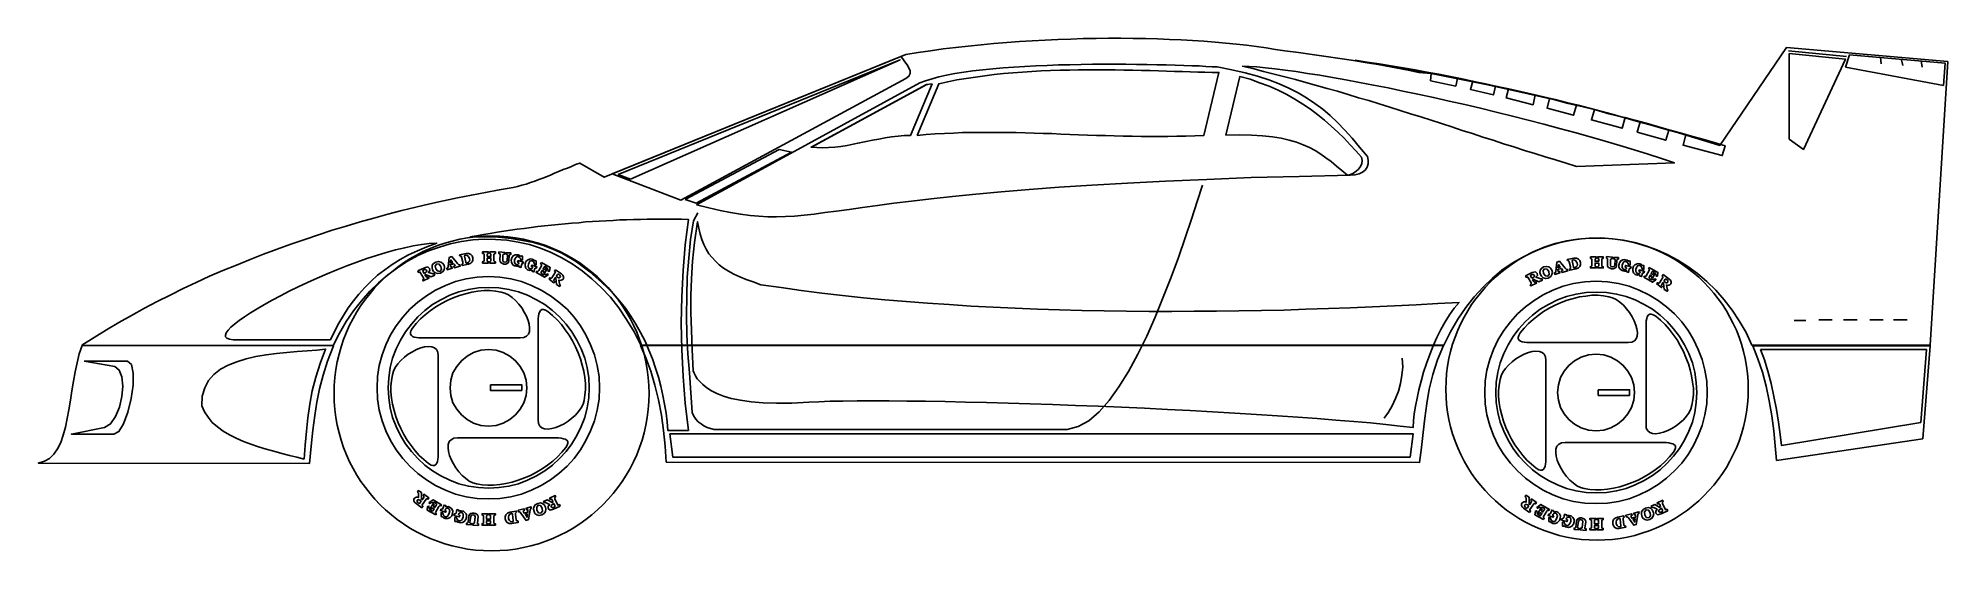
# Model space of a CAD drawing. Extents: x -101 to 96, y -14 to 39.
import ezdxf

# ---------------------------------------------------------------- set-up
doc = ezdxf.new("R2010")
doc.units = 0
doc.layers.get('0').update_dxf_attribs({"linetype": 'CONTINUOUS'})

msp = doc.modelspace()

# ---------------------------------------------------------------- linework, layer by layer
at = {"color": 0, "linetype": 'CONTINUOUS'}
for points in [[(-96.43, 7.038), (-95.16, 7.851), (-93.889, 8.613), (-92.594, 9.376), (-91.298, 10.113), (-89.976, 10.85), (-88.655, 11.536), (-87.308, 12.222), (-85.962, 12.882), (-84.615, 13.518), (-83.243, 14.153), (-81.871, 14.737), (-80.473, 15.322), (-79.075, 15.906), (-77.678, 16.44), (-76.28, 16.973), (-74.857, 17.482), (-73.434, 17.964), (-72.011, 18.447), (-70.588, 18.905), (-69.166, 19.337), (-67.717, 19.768), (-66.294, 20.175), (-64.846, 20.556), (-63.423, 20.937), (-61.974, 21.293), (-60.526, 21.623), (-59.103, 21.954), (-57.655, 22.259), (-56.232, 22.538), (-54.783, 22.818), (-53.36, 23.072), (-51.938, 23.326), (-51.48, 23.428), (-51.023, 23.555), (-50.591, 23.682), (-50.133, 23.834), (-49.701, 23.987), (-49.269, 24.139), (-48.863, 24.291), (-48.431, 24.469), (-47.999, 24.647), (-47.592, 24.825), (-47.16, 25.003), (-46.754, 25.181), (-46.322, 25.333), (-45.915, 25.511), (-45.483, 25.689), (-45.051, 25.841), (-42.536, 24.393), (-11.409, 37.073), (-10.138, 37.276), (-8.868, 37.454), (-7.572, 37.632), (-6.276, 37.784), (-4.98, 37.937), (-3.659, 38.064), (-2.337, 38.191), (-1.016, 38.292), (0.304, 38.394), (1.626, 38.47), (2.947, 38.546), (4.268, 38.623), (5.59, 38.648), (6.886, 38.699), (8.207, 38.724), (9.503, 38.75), (10.773, 38.75), (12.044, 38.724), (13.314, 38.699), (14.559, 38.674), (15.779, 38.623), (16.973, 38.572), (18.168, 38.521), (19.337, 38.445), (20.48, 38.343), (21.598, 38.242), (22.691, 38.14), (23.732, 38.013), (24.774, 37.886), (25.765, 37.733), (26.731, 37.581), (27.671, 37.428), (29.094, 37.251), (30.517, 37.047), (31.94, 36.844), (33.363, 36.641), (34.76, 36.437), (36.158, 36.209), (37.555, 35.98), (38.953, 35.751), (40.351, 35.523), (41.723, 35.269), (43.12, 35.014), (44.492, 34.76), (45.865, 34.481), (47.262, 34.201), (48.634, 33.922), (50.006, 33.617), (51.404, 33.312), (52.776, 33.007), (54.148, 32.702), (55.546, 32.372), (56.918, 32.016), (58.315, 31.686), (59.713, 31.33), (61.111, 30.949), (62.534, 30.593), (63.931, 30.187), (65.354, 29.805), (66.777, 29.399), (68.2, 28.992), (69.648, 28.56), (71.097, 28.128), (72.545, 27.671), (79.431, 37.784), (96.075, 36.336), (94.271, 7.038), (75.874, 7.038), (75.264, 8.334), (74.552, 9.554), (73.816, 10.672), (73.002, 11.739), (72.138, 12.73), (71.224, 13.619), (70.258, 14.432), (69.267, 15.169), (68.225, 15.83), (67.133, 16.414), (66.04, 16.897), (64.922, 17.304), (63.779, 17.634), (62.61, 17.888), (61.441, 18.041), (60.272, 18.117), (59.078, 18.091), (57.909, 17.99), (56.74, 17.812), (55.571, 17.532), (54.428, 17.151), (53.31, 16.694), (52.217, 16.135), (51.124, 15.5), (50.083, 14.788), (49.092, 13.95), (48.126, 13.035), (47.211, 12.018), (46.347, 10.926), (45.534, 9.732), (44.772, 8.436), (44.086, 7.038), (-1.092, 7.038), (-38.75, 7.038), (-39.461, 8.41), (-40.224, 9.706), (-41.037, 10.9), (-41.901, 11.993), (-42.841, 12.984), (-43.806, 13.899), (-44.797, 14.712), (-45.839, 15.449), (-46.906, 16.059), (-47.999, 16.618), (-49.117, 17.05), (-50.26, 17.431), (-51.429, 17.685), (-52.573, 17.888), (-53.742, 17.964), (-54.911, 17.99), (-56.105, 17.914), (-57.248, 17.761), (-58.417, 17.507), (-59.535, 17.177), (-60.653, 16.77), (-61.746, 16.287), (-62.813, 15.703), (-63.855, 15.042), (-64.846, 14.305), (-65.811, 13.492), (-66.726, 12.603), (-67.59, 11.637), (-68.403, 10.595), (-69.166, 9.477), (-69.852, 8.283), (-70.487, 7.013), (-96.43, 7.038)], [(85.631, 36.869), (79.634, 37.454)], [(-41.723, 24.749), (-34.633, 22.03), (-11.409, 34.583), (-11.104, 34.811), (-10.977, 35.091), (-10.977, 35.37), (-11.104, 35.701), (-11.282, 36.005), (-11.51, 36.31), (-11.739, 36.615), (-11.942, 36.869), (-41.723, 24.749)], [(-39.817, 24.19), (-12.018, 36.514), (-41.087, 24.673), (-39.817, 24.19)], [(-33.007, 21.547), (-9.96, 34.125), (-9.376, 34.354), (-8.715, 34.557), (-8.004, 34.76), (-7.216, 34.913), (-6.352, 35.091), (-5.437, 35.243), (-4.497, 35.37), (-3.481, 35.472), (-2.439, 35.574), (-1.372, 35.675), (-0.279, 35.751), (0.863, 35.828), (2.007, 35.878), (3.176, 35.929), (4.345, 35.98), (5.513, 36.005), (6.682, 36.031), (7.851, 36.056), (9.02, 36.056), (10.164, 36.056), (11.282, 36.056), (12.374, 36.031), (13.441, 36.031), (14.458, 36.005), (15.449, 35.98), (16.364, 35.955), (17.253, 35.929), (18.091, 35.904), (18.854, 35.878), (19.54, 35.828), (20.175, 35.802), (20.709, 35.777), (22.208, 35.472), (23.58, 35.167), (24.85, 34.811), (26.019, 34.43), (27.112, 34.023), (28.103, 33.592), (29.043, 33.109), (29.932, 32.601), (30.771, 32.016), (31.584, 31.406), (32.346, 30.746), (33.109, 30.034), (33.871, 29.246), (34.633, 28.408), (35.396, 27.493), (36.209, 26.528), (36.285, 26.146), (36.285, 25.765), (36.158, 25.435), (35.98, 25.13), (35.701, 24.901), (35.345, 24.723), (34.913, 24.622), (34.43, 24.596), (29.145, 24.469), (24.215, 24.342), (19.641, 24.164), (15.373, 23.987), (11.434, 23.783), (7.775, 23.58), (4.395, 23.351), (1.295, 23.123), (-1.575, 22.894), (-4.192, 22.64), (-6.606, 22.411), (-8.817, 22.157), (-10.824, 21.928), (-12.654, 21.7), (-14.331, 21.471), (-15.881, 21.268), (-17.278, 21.064), (-18.574, 20.887), (-19.768, 20.734), (-20.861, 20.582), (-21.903, 20.48), (-22.894, 20.378), (-23.834, 20.328), (-24.749, 20.302), (-25.664, 20.302), (-26.578, 20.353), (-27.493, 20.429), (-28.484, 20.556), (-29.501, 20.734), (-30.568, 20.963), (-31.737, 21.217), (-33.007, 21.547)], [(-10.265, 28.713), (-9.325, 28.789), (-8.385, 28.865), (-7.445, 28.916), (-6.504, 28.941), (-5.59, 28.992), (-4.65, 28.992), (-3.709, 29.018), (-2.795, 29.018), (-1.88, 29.018), (-0.94, 29.018), (-0.025, 28.992), (0.889, 28.967), (1.804, 28.941), (2.744, 28.916), (3.659, 28.891), (4.573, 28.84), (5.488, 28.814), (6.403, 28.764), (7.318, 28.738), (8.258, 28.713), (9.173, 28.687), (10.087, 28.662), (11.002, 28.637), (11.917, 28.611), (12.857, 28.586), (13.772, 28.586), (14.686, 28.586), (15.627, 28.586), (16.541, 28.611), (17.482, 28.637), (18.396, 28.662), (19.337, 28.713), (20.887, 35.218), (20.175, 35.218), (19.438, 35.243), (18.701, 35.243), (17.914, 35.269), (17.126, 35.294), (16.313, 35.319), (15.474, 35.345), (14.636, 35.37), (13.772, 35.396), (12.882, 35.421), (11.993, 35.446), (11.078, 35.446), (10.164, 35.472), (9.249, 35.472), (8.309, 35.472), (7.368, 35.472), (6.403, 35.472), (5.463, 35.446), (4.497, 35.446), (3.506, 35.396), (2.541, 35.37), (1.575, 35.319), (0.609, 35.243), (-0.381, 35.167), (-1.346, 35.091), (-2.312, 34.989), (-3.277, 34.862), (-4.243, 34.735), (-5.209, 34.583), (-6.149, 34.43), (-7.089, 34.252), (-8.029, 34.049), (-10.265, 28.713)], [(23.275, 35.853), (24.393, 35.599), (25.486, 35.319), (26.578, 35.04), (27.671, 34.76), (28.764, 34.481), (29.856, 34.176), (30.949, 33.871), (32.042, 33.566), (33.109, 33.261), (34.201, 32.931), (35.269, 32.601), (36.336, 32.296), (37.428, 31.965), (38.496, 31.635), (39.563, 31.279), (40.63, 30.949), (41.697, 30.619), (42.765, 30.263), (43.832, 29.932), (44.899, 29.577), (45.966, 29.221), (47.033, 28.891), (48.101, 28.535), (49.168, 28.205), (50.235, 27.849), (51.302, 27.519), (52.395, 27.163), (53.462, 26.832), (54.529, 26.502), (55.597, 26.172), (56.689, 25.841), (57.756, 25.511), (67.87, 25.867), (66.523, 26.324), (65.151, 26.782), (63.702, 27.214), (62.229, 27.671), (60.729, 28.128), (59.179, 28.56), (57.604, 28.992), (56.029, 29.424), (54.402, 29.856), (52.776, 30.288), (51.15, 30.695), (49.498, 31.101), (47.872, 31.508), (46.246, 31.889), (44.619, 32.245), (43.019, 32.626), (41.418, 32.956), (39.868, 33.287), (38.343, 33.617), (36.844, 33.896), (35.37, 34.176), (33.973, 34.455), (32.601, 34.684), (31.279, 34.913), (30.034, 35.116), (28.84, 35.294), (27.722, 35.446), (26.655, 35.574), (25.689, 35.701), (24.8, 35.777), (23.987, 35.828), (23.275, 35.853)], [(34.938, 36.463), (40.401, 35.446), (41.519, 35.192), (42.765, 35.091), (42.714, 34.354), (45.306, 33.795), (45.483, 34.583), (47.084, 34.303), (46.83, 33.464), (49.193, 32.88), (49.422, 33.795), (50.743, 33.515), (50.515, 32.575), (53.31, 31.864), (53.513, 32.88), (54.987, 32.524), (54.758, 31.508), (57.452, 30.796), (57.782, 31.838), (59.611, 31.381), (59.306, 30.314), (62.483, 29.45), (62.788, 30.568), (64.338, 30.11), (64.033, 29.043), (66.98, 28.205), (67.311, 29.246), (69.064, 28.764), (68.759, 27.696), (72.799, 26.629), (73.104, 27.646), (71.961, 27.976), (70.792, 28.306), (69.623, 28.637), (68.479, 28.967), (67.311, 29.297), (66.142, 29.628), (64.973, 29.958), (63.804, 30.263), (62.635, 30.568), (61.466, 30.898), (60.297, 31.203), (59.103, 31.508), (57.934, 31.813), (56.74, 32.092), (55.571, 32.397), (54.377, 32.677), (53.183, 32.956), (51.988, 33.236), (50.794, 33.515), (49.6, 33.769), (48.38, 34.023), (47.186, 34.278), (45.966, 34.532), (44.772, 34.786), (43.552, 35.014), (42.333, 35.243), (41.113, 35.472), (39.893, 35.675), (38.648, 35.878), (37.428, 36.082), (36.183, 36.285), (34.938, 36.463)], [(79.711, 37.174), (85.504, 36.59), (81.184, 27.264), (79.711, 28.332), (79.711, 37.174)], [(85.504, 35.751), (85.936, 37.022), (95.795, 36.183), (95.617, 33.871), (85.504, 35.751)], [(89.138, 36.742), (89.214, 36.107)], [(91.298, 36.514), (91.45, 35.929)], [(93.33, 36.412), (93.432, 35.751)], [(-10.926, 28.713), (-11.586, 28.687), (-12.222, 28.637), (-12.882, 28.56), (-13.543, 28.459), (-14.204, 28.332), (-14.864, 28.205), (-15.525, 28.078), (-16.186, 27.925), (-16.846, 27.798), (-17.482, 27.671), (-18.117, 27.569), (-18.752, 27.493), (-19.387, 27.442), (-19.997, 27.417), (-20.607, 27.442), (-21.191, 27.493), (-9.274, 33.947), (-8.715, 34.023), (-10.926, 28.713)], [(-21.166, 27.493), (-9.249, 33.947), (-9.147, 33.973), (-9.147, 33.973)], [(21.598, 28.738), (22.996, 28.764), (24.241, 28.738), (25.384, 28.662), (26.4, 28.56), (27.315, 28.408), (28.128, 28.23), (28.891, 28.001), (29.577, 27.747), (30.212, 27.442), (30.796, 27.137), (31.381, 26.782), (31.914, 26.4), (32.448, 25.994), (33.007, 25.537), (33.566, 25.079), (34.151, 24.596), (34.455, 24.673), (34.76, 24.8), (35.04, 25.003), (35.294, 25.232), (35.497, 25.511), (35.624, 25.816), (35.675, 26.121), (35.599, 26.451), (35.014, 27.112), (34.405, 27.747), (33.795, 28.408), (33.16, 29.043), (32.473, 29.653), (31.787, 30.263), (31.076, 30.847), (30.314, 31.406), (29.551, 31.94), (28.713, 32.448), (27.874, 32.931), (26.985, 33.388), (26.07, 33.795), (25.079, 34.151), (24.088, 34.506), (23.021, 34.786), (21.598, 28.738)], [(-34.176, 22.081), (-24.495, 27.239), (-23.224, 26.985), (-33.032, 21.725), (-34.176, 22.081)], [(-32.88, 20.709), (-33.312, 19.87), (-33.617, 17.964), (-33.82, 16.033), (-33.973, 14.077), (-34.023, 12.095), (-34.049, 10.113), (-33.998, 8.131), (-33.896, 6.149), (-33.744, 4.192), (-33.464, 0.076), (-33.287, -0.279), (-33.083, -0.584), (-32.829, -0.863), (-32.55, -1.092), (-32.245, -1.295), (-31.914, -1.448), (-31.559, -1.575), (-31.178, -1.651), (5.234, -1.651), (6.352, -1.372), (7.445, -0.762), (8.512, 0.152), (9.554, 1.321), (10.57, 2.744), (11.561, 4.319), (12.501, 6.098), (13.441, 7.978), (14.305, 9.935), (15.144, 11.993), (15.957, 14.051), (16.694, 16.084), (17.405, 18.117), (18.041, 20.048), (18.65, 21.878), (19.184, 23.555)], [(-56.384, 18.218), (-55.698, 18.346), (-54.987, 18.473), (-54.301, 18.574), (-53.589, 18.701), (-52.903, 18.803), (-52.192, 18.905), (-51.506, 19.006), (-50.794, 19.108), (-50.083, 19.184), (-49.397, 19.286), (-48.685, 19.362), (-47.974, 19.438), (-47.288, 19.514), (-46.576, 19.565), (-45.865, 19.641), (-45.153, 19.692), (-44.467, 19.768), (-43.756, 19.819), (-43.044, 19.845), (-42.333, 19.896), (-41.621, 19.921), (-40.935, 19.972), (-40.224, 19.997), (-39.512, 20.023), (-38.801, 20.023), (-38.089, 20.048), (-37.378, 20.048), (-36.666, 20.048), (-35.98, 20.048), (-35.269, 20.048), (-34.557, 20.048), (-33.846, 20.023), (-34.176, 17.405), (-34.405, 14.737), (-34.532, 12.044), (-34.583, 9.325), (-34.532, 6.581), (-34.405, 3.811), (-34.176, 1.041), (-33.846, -1.753), (-35.98, -1.753), (-36.056, -0.863), (-36.158, 0.025), (-36.31, 0.94), (-36.488, 1.854), (-36.692, 2.795), (-36.946, 3.735), (-37.251, 4.675), (-37.555, 5.615), (-37.937, 6.53), (-38.318, 7.445), (-38.775, 8.334), (-39.258, 9.198), (-39.792, 10.036), (-40.351, 10.85), (-40.96, 11.637), (-41.621, 12.374), (-42.206, 12.959), (-42.79, 13.518), (-43.4, 14.077), (-44.035, 14.61), (-44.696, 15.144), (-45.407, 15.652), (-46.169, 16.135), (-46.983, 16.567), (-47.847, 16.973), (-48.787, 17.329), (-49.829, 17.634), (-50.947, 17.863), (-52.141, 18.066), (-53.437, 18.193), (-54.86, 18.244), (-56.384, 18.218)], [(-33.363, 4.395), (-33.261, 4.141), (-33.109, 3.887), (-32.931, 3.582), (-32.677, 3.277), (-32.372, 2.972), (-31.965, 2.642), (-31.482, 2.337), (-30.923, 2.058), (-30.237, 1.778), (-29.424, 1.55), (-28.484, 1.346), (-27.391, 1.194), (-26.146, 1.092), (-24.749, 1.041), (-23.173, 1.041), (-21.42, 1.143), (-20.404, 1.194), (-19.235, 1.245), (-17.914, 1.27), (-16.44, 1.295), (-14.839, 1.295), (-13.136, 1.295), (-11.307, 1.27), (-9.376, 1.245), (-7.368, 1.219), (-5.259, 1.168), (-3.1, 1.118), (-0.863, 1.067), (1.397, 0.99), (3.709, 0.914), (6.072, 0.813), (8.436, 0.736), (10.824, 0.635), (13.187, 0.533), (15.576, 0.406), (17.914, 0.279), (20.226, 0.152), (22.513, 0.025), (24.749, -0.101), (26.909, -0.254), (29.018, -0.381), (31.025, -0.533), (32.956, -0.686), (34.786, -0.838), (36.514, -0.99), (38.115, -1.143), (39.588, -1.321), (40.91, -1.473), (40.96, -0.787), (41.037, -0.05), (41.164, 0.736), (41.316, 1.575), (41.519, 2.439), (41.748, 3.328), (42.002, 4.243), (42.307, 5.158), (42.637, 6.072), (42.993, 6.962), (43.374, 7.851), (43.781, 8.664), (44.213, 9.452), (44.67, 10.189), (45.153, 10.875), (45.661, 11.459), (43.451, 11.332), (41.215, 11.205), (38.978, 11.104), (36.717, 11.002), (34.43, 10.9), (32.169, 10.824), (29.856, 10.748), (27.569, 10.672), (25.257, 10.621), (22.945, 10.595), (20.632, 10.545), (18.32, 10.545), (16.008, 10.519), (13.67, 10.519), (11.358, 10.545), (9.045, 10.595), (6.733, 10.621), (4.446, 10.697), (2.159, 10.773), (-0.127, 10.85), (-2.413, 10.951), (-4.675, 11.078), (-6.936, 11.231), (-9.173, 11.383), (-11.383, 11.561), (-13.594, 11.739), (-15.779, 11.942), (-17.939, 12.171), (-20.073, 12.425), (-22.208, 12.705), (-24.291, 12.984), (-26.375, 13.289), (-27.163, 13.568), (-27.9, 13.823), (-28.56, 14.102), (-29.17, 14.382), (-29.704, 14.686), (-30.212, 14.991), (-30.669, 15.347), (-31.051, 15.703), (-31.406, 16.084), (-31.737, 16.491), (-32.016, 16.948), (-32.245, 17.431), (-32.448, 17.939), (-32.626, 18.523), (-32.778, 19.133), (-32.905, 19.794), (-33.21, 17.634), (-33.414, 15.703), (-33.541, 13.899), (-33.592, 12.171), (-33.592, 10.418), (-33.541, 8.588), (-33.464, 6.606), (-33.363, 4.395)], [(-70.766, 7.597), (-80.803, 7.597), (-81.184, 7.648), (-81.464, 7.75), (-81.591, 7.902), (-81.616, 8.08), (-81.54, 8.309), (-81.337, 8.588), (-81.057, 8.893), (-80.676, 9.223), (-80.193, 9.604), (-79.66, 9.986), (-79.025, 10.392), (-78.339, 10.799), (-77.576, 11.256), (-76.789, 11.688), (-75.925, 12.145), (-75.035, 12.603), (-74.095, 13.06), (-73.129, 13.518), (-72.138, 13.975), (-71.122, 14.407), (-70.106, 14.839), (-69.089, 15.246), (-68.047, 15.627), (-67.031, 15.982), (-66.015, 16.313), (-65.024, 16.618), (-64.058, 16.872), (-63.118, 17.1), (-62.229, 17.304), (-61.365, 17.456), (-60.577, 17.532), (-59.815, 17.583), (-60.831, 17.202), (-61.797, 16.796), (-62.737, 16.364), (-63.601, 15.881), (-64.414, 15.373), (-65.176, 14.839), (-65.913, 14.255), (-66.574, 13.645), (-67.234, 13.009), (-67.844, 12.323), (-68.403, 11.637), (-68.937, 10.9), (-69.445, 10.113), (-69.902, 9.3), (-70.36, 8.461), (-70.766, 7.597)], [(-58.773, 14.991), (-58.697, 15.017), (-58.646, 15.068), (-58.62, 15.118), (-58.62, 15.169), (-58.519, 16.109), (-58.265, 16.186), (-57.68, 15.474), (-57.604, 15.398), (-57.528, 15.347), (-57.477, 15.347), (-57.426, 15.347), (-57.401, 15.195), (-58.011, 15.042), (-58.036, 15.195), (-57.985, 15.22), (-57.934, 15.246), (-57.909, 15.296), (-57.96, 15.347), (-58.061, 15.449), (-58.442, 15.347), (-58.392, 15.195), (-58.392, 15.144), (-58.341, 15.118), (-58.315, 15.118), (-58.239, 15.144), (-58.214, 14.991), (-58.747, 14.839), (-58.773, 14.991)], [(-58.417, 15.5), (-58.188, 15.576), (-58.366, 15.855), (-58.417, 15.5)], [(-57.426, 16.262), (-57.452, 16.389), (-56.765, 16.516), (-56.511, 16.516), (-56.308, 16.414), (-56.156, 16.262), (-56.079, 16.059), (-56.079, 15.83), (-56.156, 15.652), (-56.308, 15.5), (-56.537, 15.398), (-57.197, 15.271), (-57.223, 15.398), (-57.172, 15.423), (-57.121, 15.449), (-57.121, 15.5), (-57.121, 15.601), (-57.248, 16.135), (-57.274, 16.211), (-57.324, 16.236), (-57.375, 16.262), (-57.426, 16.262)], [(-56.816, 15.601), (-56.765, 15.525), (-56.664, 15.525), (-56.537, 15.601), (-56.435, 15.728), (-56.41, 15.855), (-56.435, 15.982), (-56.486, 16.109), (-56.537, 16.211), (-56.664, 16.313), (-56.816, 16.338), (-56.918, 16.313), (-56.943, 16.236), (-56.816, 15.601)], [(-55.088, 16.668), (-54.479, 16.668), (-54.479, 16.516), (-54.529, 16.516), (-54.555, 16.516), (-54.58, 16.465), (-54.606, 16.414), (-54.606, 16.211), (-54.224, 16.211), (-54.224, 16.414), (-54.224, 16.465), (-54.275, 16.491), (-54.301, 16.516), (-54.351, 16.516), (-54.351, 16.668), (-53.767, 16.668), (-53.767, 16.516), (-53.818, 16.516), (-53.869, 16.491), (-53.894, 16.465), (-53.92, 16.389), (-53.92, 15.779), (-53.894, 15.703), (-53.869, 15.677), (-53.818, 15.652), (-53.767, 15.652), (-53.767, 15.525), (-54.351, 15.525), (-54.351, 15.652), (-54.326, 15.652), (-54.275, 15.677), (-54.25, 15.703), (-54.224, 15.754), (-54.224, 16.033), (-54.606, 16.033), (-54.606, 15.779), (-54.606, 15.728), (-54.58, 15.677), (-54.529, 15.677), (-54.479, 15.652), (-54.479, 15.525), (-55.088, 15.525), (-55.088, 15.652), (-55.012, 15.677), (-54.961, 15.703), (-54.936, 15.728), (-54.936, 15.805), (-54.936, 16.414), (-54.961, 16.465), (-54.987, 16.516), (-55.038, 16.516), (-55.088, 16.516), (-55.088, 16.668)], [(-53.411, 16.668), (-52.801, 16.618), (-52.801, 16.465), (-52.852, 16.44), (-52.903, 16.44), (-52.954, 16.414), (-52.979, 16.364), (-53.005, 15.805), (-52.954, 15.652), (-52.776, 15.601), (-52.624, 15.652), (-52.547, 15.779), (-52.522, 16.338), (-52.522, 16.389), (-52.547, 16.414), (-52.573, 16.44), (-52.649, 16.44), (-52.649, 16.592), (-52.166, 16.567), (-52.166, 16.414), (-52.242, 16.414), (-52.293, 16.389), (-52.319, 16.364), (-52.344, 16.313), (-52.37, 15.754), (-52.42, 15.576), (-52.547, 15.474), (-52.7, 15.423), (-52.878, 15.423), (-53.03, 15.474), (-53.183, 15.55), (-53.284, 15.677), (-53.31, 15.83), (-53.284, 16.414), (-53.284, 16.465), (-53.31, 16.491), (-53.36, 16.491), (-53.411, 16.516), (-53.411, 16.668)], [(-51.124, 16.211), (-51.074, 16.262), (-50.972, 16.236), (-50.972, 15.83), (-51.124, 15.805), (-51.175, 15.982), (-51.277, 16.109), (-51.404, 16.186), (-51.556, 16.186), (-51.633, 16.135), (-51.734, 15.982), (-51.785, 15.805), (-51.785, 15.601), (-51.734, 15.449), (-51.607, 15.373), (-51.48, 15.373), (-51.379, 15.449), (-51.353, 15.5), (-51.353, 15.55), (-51.379, 15.576), (-51.48, 15.627), (-51.429, 15.779), (-50.87, 15.627), (-50.921, 15.474), (-50.972, 15.474), (-51.023, 15.474), (-51.048, 15.449), (-51.048, 15.423), (-51.124, 15.068), (-51.328, 15.144), (-51.328, 15.246), (-51.429, 15.195), (-51.556, 15.195), (-51.683, 15.22), (-51.785, 15.246), (-51.912, 15.322), (-51.988, 15.398), (-52.065, 15.5), (-52.115, 15.601), (-52.141, 15.83), (-52.065, 16.059), (-51.938, 16.262), (-51.734, 16.364), (-51.582, 16.389), (-51.429, 16.364), (-51.277, 16.313), (-51.124, 16.211)], [(-49.651, 15.728), (-49.651, 15.779), (-49.549, 15.728), (-49.549, 15.347), (-49.701, 15.347), (-49.752, 15.525), (-49.829, 15.677), (-49.956, 15.754), (-50.108, 15.754), (-50.21, 15.703), (-50.286, 15.576), (-50.362, 15.398), (-50.388, 15.195), (-50.337, 15.042), (-50.21, 14.941), (-50.083, 14.941), (-49.981, 14.991), (-49.93, 15.042), (-49.93, 15.093), (-49.981, 15.144), (-50.057, 15.169), (-50.006, 15.296), (-49.473, 15.118), (-49.524, 14.991), (-49.574, 14.991), (-49.625, 14.991), (-49.651, 14.991), (-49.676, 14.966), (-49.803, 14.61), (-49.981, 14.661), (-49.981, 14.788), (-50.21, 14.763), (-50.438, 14.839), (-50.616, 14.991), (-50.692, 15.22), (-50.692, 15.449), (-50.616, 15.677), (-50.464, 15.83), (-50.235, 15.932), (-50.108, 15.957), (-49.956, 15.932), (-49.803, 15.855), (-49.651, 15.728)], [(56.842, 15.779), (56.816, 15.906), (57.502, 16.033), (57.756, 16.033), (57.96, 15.932), (58.112, 15.779), (58.188, 15.576), (58.188, 15.347), (58.112, 15.169), (57.96, 15.017), (57.731, 14.915), (57.07, 14.788), (57.045, 14.915), (57.096, 14.941), (57.147, 14.966), (57.147, 15.017), (57.147, 15.118), (57.02, 15.652), (56.994, 15.728), (56.943, 15.754), (56.892, 15.779), (56.842, 15.779)], [(57.452, 15.118), (57.502, 15.042), (57.604, 15.042), (57.731, 15.118), (57.833, 15.246), (57.858, 15.373), (57.833, 15.5), (57.782, 15.627), (57.731, 15.728), (57.604, 15.83), (57.452, 15.855), (57.35, 15.83), (57.324, 15.754), (57.452, 15.118)], [(59.205, 16.16), (59.815, 16.16), (59.815, 16.008), (59.764, 16.008), (59.738, 16.008), (59.713, 15.957), (59.688, 15.906), (59.688, 15.703), (60.069, 15.703), (60.069, 15.906), (60.069, 15.957), (60.018, 15.982), (59.993, 16.008), (59.942, 16.008), (59.942, 16.16), (60.526, 16.16), (60.526, 16.008), (60.475, 16.008), (60.424, 15.982), (60.399, 15.957), (60.374, 15.881), (60.374, 15.271), (60.399, 15.195), (60.424, 15.169), (60.475, 15.144), (60.526, 15.144), (60.526, 15.017), (59.942, 15.017), (59.942, 15.144), (59.967, 15.144), (60.018, 15.169), (60.043, 15.195), (60.069, 15.246), (60.069, 15.525), (59.688, 15.525), (59.688, 15.271), (59.688, 15.22), (59.713, 15.169), (59.764, 15.169), (59.815, 15.144), (59.815, 15.017), (59.205, 15.017), (59.205, 15.144), (59.281, 15.169), (59.332, 15.195), (59.357, 15.22), (59.357, 15.296), (59.357, 15.906), (59.332, 15.957), (59.306, 16.008), (59.256, 16.008), (59.205, 16.008), (59.205, 16.16)], [(60.856, 16.186), (61.466, 16.135), (61.466, 15.982), (61.415, 15.957), (61.365, 15.957), (61.314, 15.932), (61.288, 15.881), (61.263, 15.322), (61.314, 15.169), (61.492, 15.118), (61.644, 15.169), (61.72, 15.296), (61.746, 15.855), (61.746, 15.906), (61.72, 15.932), (61.695, 15.957), (61.619, 15.957), (61.619, 16.109), (62.102, 16.084), (62.102, 15.932), (62.025, 15.932), (61.974, 15.906), (61.949, 15.881), (61.924, 15.83), (61.898, 15.271), (61.847, 15.093), (61.72, 14.991), (61.568, 14.941), (61.39, 14.941), (61.238, 14.991), (61.085, 15.068), (60.984, 15.195), (60.958, 15.347), (60.984, 15.932), (60.984, 15.982), (60.958, 16.008), (60.907, 16.008), (60.856, 16.033), (60.856, 16.186)], [(63.143, 15.703), (63.194, 15.754), (63.296, 15.728), (63.296, 15.322), (63.143, 15.296), (63.093, 15.474), (62.991, 15.601), (62.864, 15.677), (62.711, 15.677), (62.635, 15.627), (62.534, 15.474), (62.483, 15.296), (62.483, 15.093), (62.534, 14.941), (62.661, 14.864), (62.788, 14.864), (62.889, 14.941), (62.915, 14.991), (62.915, 15.042), (62.889, 15.068), (62.788, 15.118), (62.838, 15.271), (63.397, 15.118), (63.347, 14.966), (63.296, 14.966), (63.245, 14.966), (63.22, 14.941), (63.22, 14.915), (63.143, 14.559), (62.94, 14.636), (62.94, 14.737), (62.838, 14.686), (62.711, 14.686), (62.584, 14.712), (62.483, 14.737), (62.356, 14.814), (62.279, 14.89), (62.203, 14.991), (62.152, 15.093), (62.127, 15.322), (62.203, 15.55), (62.33, 15.754), (62.534, 15.855), (62.686, 15.881), (62.838, 15.855), (62.991, 15.805), (63.143, 15.703)], [(-54.479, 14.127), (-53.31, 14.077), (-52.166, 13.899), (-51.074, 13.619), (-50.032, 13.213), (-49.041, 12.73), (-48.075, 12.145), (-47.211, 11.485), (-46.373, 10.748), (-45.636, 9.935), (-44.975, 9.045), (-44.416, 8.105), (-43.933, 7.089), (-43.527, 6.047), (-43.247, 4.954), (-43.069, 3.811), (-43.019, 2.642), (-43.069, 1.473), (-43.247, 0.33), (-43.527, -0.762), (-43.933, -1.804), (-44.416, -2.82), (-44.975, -3.76), (-45.636, -4.65), (-46.373, -5.463), (-47.211, -6.2), (-48.075, -6.86), (-49.041, -7.445), (-50.032, -7.927), (-51.074, -8.334), (-52.166, -8.613), (-53.31, -8.791), (-54.479, -8.842), (-55.647, -8.791), (-56.791, -8.613), (-57.883, -8.334), (-58.925, -7.927), (-59.942, -7.445), (-60.882, -6.86), (-61.771, -6.2), (-62.584, -5.463), (-63.321, -4.65), (-63.982, -3.76), (-64.566, -2.82), (-65.049, -1.804), (-65.456, -0.762), (-65.735, 0.33), (-65.913, 1.473), (-65.964, 2.642), (-65.913, 3.811), (-65.735, 4.954), (-65.456, 6.047), (-65.049, 7.089), (-64.566, 8.105), (-63.982, 9.045), (-63.321, 9.935), (-62.584, 10.748), (-61.771, 11.485), (-60.882, 12.145), (-59.942, 12.73), (-58.925, 13.213), (-57.883, 13.619), (-56.791, 13.899), (-55.647, 14.077), (-54.479, 14.127)], [(-61.771, 14.712), (-61.085, 15.042), (-60.729, 15.118), (-60.552, 14.966), (-60.526, 14.737), (-60.679, 14.559), (-60.272, 14.432), (-60.221, 14.407), (-60.17, 14.407), (-60.12, 14.407), (-60.069, 14.407), (-60.018, 14.28), (-60.374, 14.102), (-60.958, 14.356), (-61.034, 14.305), (-60.907, 14.127), (-60.856, 14.077), (-60.806, 14.051), (-60.755, 14.051), (-60.679, 14.077), (-60.628, 13.95), (-61.212, 13.67), (-61.263, 13.797), (-61.212, 13.848), (-61.187, 13.873), (-61.161, 13.924), (-61.187, 14), (-61.517, 14.559), (-61.543, 14.61), (-61.568, 14.61), (-61.619, 14.585), (-61.695, 14.559), (-61.771, 14.712)], [(-61.111, 14.458), (-60.983, 14.534), (-60.882, 14.61), (-60.831, 14.686), (-60.856, 14.788), (-60.958, 14.864), (-61.085, 14.864), (-61.212, 14.788), (-61.238, 14.686), (-61.111, 14.458)], [(-59.916, 15.627), (-59.637, 15.677), (-59.383, 15.627), (-59.205, 15.5), (-59.052, 15.296), (-59.002, 15.068), (-59.052, 14.839), (-59.179, 14.636), (-59.433, 14.483), (-59.713, 14.432), (-59.967, 14.509), (-60.145, 14.661), (-60.247, 14.839), (-60.297, 15.068), (-60.272, 15.296), (-60.145, 15.474), (-59.916, 15.627)], [(-59.815, 15.449), (-59.967, 15.246), (-59.916, 14.941), (-59.738, 14.712), (-59.484, 14.661), (-59.332, 14.864), (-59.383, 15.169), (-59.561, 15.398), (-59.815, 15.449)], [(-49.015, 15.576), (-48.126, 15.068), (-48.177, 14.686), (-48.304, 14.661), (-48.355, 14.89), (-48.482, 15.068), (-48.634, 15.169), (-48.71, 15.144), (-48.838, 14.941), (-48.761, 14.89), (-48.685, 14.864), (-48.609, 14.89), (-48.558, 14.991), (-48.431, 14.915), (-48.685, 14.483), (-48.812, 14.559), (-48.787, 14.661), (-48.812, 14.712), (-48.863, 14.763), (-48.914, 14.788), (-49.041, 14.585), (-49.041, 14.509), (-49.015, 14.458), (-48.939, 14.382), (-48.863, 14.356), (-48.736, 14.331), (-48.609, 14.331), (-48.482, 14.356), (-48.38, 14.407), (-48.329, 14.305), (-48.685, 14.051), (-49.574, 14.585), (-49.498, 14.686), (-49.447, 14.661), (-49.397, 14.661), (-49.346, 14.686), (-49.295, 14.763), (-49.015, 15.246), (-48.99, 15.322), (-49.015, 15.373), (-49.041, 15.398), (-49.092, 15.449), (-49.015, 15.576)], [(-47.567, 14.839), (-46.957, 14.407), (-46.805, 14.255), (-46.728, 14.102), (-46.728, 13.975), (-46.779, 13.873), (-46.856, 13.797), (-46.983, 13.746), (-47.11, 13.721), (-47.211, 13.772), (-47.16, 13.416), (-47.16, 13.365), (-47.11, 13.314), (-47.084, 13.264), (-47.059, 13.238), (-47.135, 13.111), (-47.465, 13.314), (-47.516, 13.95), (-47.592, 14), (-47.694, 13.823), (-47.719, 13.772), (-47.719, 13.721), (-47.694, 13.67), (-47.643, 13.619), (-47.719, 13.492), (-48.228, 13.873), (-48.151, 14), (-48.101, 13.975), (-48.05, 13.95), (-47.999, 13.95), (-47.948, 14), (-47.592, 14.534), (-47.567, 14.559), (-47.592, 14.61), (-47.618, 14.636), (-47.669, 14.686), (-47.567, 14.839)], [(-47.491, 14.127), (-47.364, 14.051), (-47.237, 14), (-47.16, 14), (-47.084, 14.051), (-47.059, 14.178), (-47.135, 14.305), (-47.262, 14.382), (-47.338, 14.356), (-47.491, 14.127)], [(52.497, 14.204), (53.183, 14.534), (53.538, 14.61), (53.716, 14.458), (53.742, 14.229), (53.589, 14.051), (53.996, 13.924), (54.047, 13.899), (54.097, 13.899), (54.148, 13.899), (54.199, 13.899), (54.25, 13.772), (53.894, 13.594), (53.31, 13.848), (53.233, 13.797), (53.361, 13.619), (53.411, 13.568), (53.462, 13.543), (53.513, 13.543), (53.589, 13.568), (53.64, 13.441), (53.056, 13.162), (53.005, 13.289), (53.056, 13.34), (53.081, 13.365), (53.106, 13.416), (53.081, 13.492), (52.751, 14.051), (52.725, 14.102), (52.7, 14.102), (52.649, 14.077), (52.573, 14.051), (52.497, 14.204)], [(53.157, 13.95), (53.284, 14.026), (53.386, 14.102), (53.437, 14.178), (53.411, 14.28), (53.31, 14.356), (53.183, 14.356), (53.056, 14.28), (53.03, 14.178), (53.157, 13.95)], [(54.377, 15.118), (54.656, 15.169), (54.911, 15.118), (55.088, 14.991), (55.241, 14.788), (55.292, 14.559), (55.241, 14.331), (55.114, 14.127), (54.86, 13.975), (54.58, 13.924), (54.326, 14), (54.148, 14.153), (54.047, 14.331), (53.996, 14.559), (54.021, 14.788), (54.148, 14.966), (54.377, 15.118)], [(54.479, 14.941), (54.326, 14.737), (54.377, 14.432), (54.555, 14.204), (54.809, 14.153), (54.961, 14.356), (54.911, 14.661), (54.733, 14.89), (54.479, 14.941)], [(55.495, 14.509), (55.571, 14.534), (55.622, 14.585), (55.647, 14.636), (55.647, 14.686), (55.749, 15.627), (56.003, 15.703), (56.588, 14.991), (56.664, 14.915), (56.74, 14.864), (56.791, 14.864), (56.842, 14.864), (56.867, 14.712), (56.257, 14.559), (56.232, 14.712), (56.283, 14.737), (56.333, 14.763), (56.359, 14.814), (56.308, 14.864), (56.206, 14.966), (55.825, 14.864), (55.876, 14.712), (55.876, 14.661), (55.927, 14.636), (55.952, 14.636), (56.029, 14.661), (56.054, 14.509), (55.52, 14.356), (55.495, 14.509)], [(55.851, 15.017), (56.079, 15.093), (55.902, 15.373), (55.851, 15.017)], [(64.617, 15.246), (64.617, 15.296), (64.719, 15.246), (64.719, 14.864), (64.566, 14.864), (64.515, 15.042), (64.439, 15.195), (64.312, 15.271), (64.16, 15.271), (64.058, 15.22), (63.982, 15.093), (63.906, 14.915), (63.88, 14.712), (63.931, 14.559), (64.058, 14.458), (64.185, 14.458), (64.287, 14.509), (64.338, 14.559), (64.338, 14.61), (64.287, 14.661), (64.211, 14.686), (64.261, 14.814), (64.795, 14.636), (64.744, 14.509), (64.693, 14.509), (64.643, 14.509), (64.617, 14.509), (64.592, 14.483), (64.465, 14.127), (64.287, 14.178), (64.287, 14.305), (64.058, 14.28), (63.829, 14.356), (63.652, 14.509), (63.575, 14.737), (63.575, 14.966), (63.652, 15.195), (63.804, 15.347), (64.033, 15.449), (64.16, 15.474), (64.312, 15.449), (64.465, 15.373), (64.617, 15.246)], [(65.278, 15.068), (66.167, 14.559), (66.116, 14.178), (65.989, 14.153), (65.938, 14.382), (65.811, 14.559), (65.659, 14.661), (65.583, 14.636), (65.456, 14.432), (65.532, 14.382), (65.608, 14.356), (65.684, 14.382), (65.735, 14.483), (65.862, 14.407), (65.608, 13.975), (65.481, 14.051), (65.506, 14.153), (65.481, 14.204), (65.43, 14.255), (65.379, 14.28), (65.252, 14.077), (65.252, 14), (65.278, 13.95), (65.354, 13.873), (65.43, 13.848), (65.557, 13.823), (65.684, 13.823), (65.811, 13.848), (65.913, 13.899), (65.964, 13.797), (65.608, 13.543), (64.719, 14.077), (64.795, 14.178), (64.846, 14.153), (64.897, 14.153), (64.947, 14.178), (64.998, 14.255), (65.278, 14.737), (65.303, 14.814), (65.278, 14.864), (65.252, 14.89), (65.202, 14.941), (65.278, 15.068)], [(66.701, 14.331), (67.311, 13.899), (67.463, 13.746), (67.539, 13.594), (67.539, 13.467), (67.488, 13.365), (67.412, 13.289), (67.285, 13.238), (67.158, 13.213), (67.056, 13.264), (67.107, 12.908), (67.107, 12.857), (67.158, 12.806), (67.184, 12.755), (67.209, 12.73), (67.133, 12.603), (66.802, 12.806), (66.752, 13.441), (66.675, 13.492), (66.574, 13.314), (66.548, 13.264), (66.548, 13.213), (66.574, 13.162), (66.625, 13.111), (66.548, 12.984), (66.04, 13.365), (66.116, 13.492), (66.167, 13.467), (66.218, 13.441), (66.269, 13.441), (66.32, 13.492), (66.675, 14.026), (66.701, 14.051), (66.675, 14.102), (66.65, 14.127), (66.599, 14.178), (66.701, 14.331)], [(66.777, 13.619), (66.904, 13.543), (67.031, 13.492), (67.107, 13.492), (67.184, 13.543), (67.209, 13.67), (67.133, 13.797), (67.006, 13.873), (66.929, 13.848), (66.777, 13.619)], [(-54.453, 13.009), (-55.495, 12.959), (-56.537, 12.806), (-57.528, 12.552), (-58.468, 12.196), (-59.383, 11.739), (-60.247, 11.231), (-61.034, 10.621), (-61.771, 9.96), (-62.432, 9.223), (-63.042, 8.436), (-63.55, 7.572), (-64.007, 6.657), (-64.363, 5.717), (-64.617, 4.726), (-64.77, 3.684), (-64.82, 2.642), (-64.77, 1.6), (-64.617, 0.559), (-64.363, -0.431), (-64.007, -1.372), (-63.55, -2.286), (-63.042, -3.15), (-62.432, -3.938), (-61.771, -4.675), (-61.034, -5.336), (-60.247, -5.945), (-59.383, -6.454), (-58.468, -6.911), (-57.528, -7.267), (-56.537, -7.521), (-55.495, -7.673), (-54.453, -7.724), (-53.411, -7.673), (-52.37, -7.521), (-51.379, -7.267), (-50.438, -6.911), (-49.524, -6.454), (-48.66, -5.945), (-47.872, -5.336), (-47.135, -4.675), (-46.474, -3.938), (-45.865, -3.15), (-45.356, -2.286), (-44.899, -1.372), (-44.543, -0.431), (-44.289, 0.559), (-44.137, 1.6), (-44.086, 2.642), (-44.137, 3.684), (-44.289, 4.726), (-44.543, 5.717), (-44.899, 6.657), (-45.356, 7.572), (-45.865, 8.436), (-46.474, 9.223), (-47.135, 9.96), (-47.872, 10.621), (-48.66, 11.231), (-49.524, 11.739), (-50.438, 12.196), (-51.379, 12.552), (-52.37, 12.806), (-53.411, 12.959), (-54.453, 13.009)], [(-61.644, 7.8), (-51.201, 7.8), (-50.819, 7.826), (-50.54, 7.978), (-50.362, 8.182), (-50.26, 8.461), (-50.235, 8.817), (-50.286, 9.198), (-50.388, 9.604), (-50.565, 10.036), (-50.794, 10.468), (-51.048, 10.9), (-51.353, 11.282), (-51.683, 11.663), (-52.039, 11.968), (-52.42, 12.247), (-52.801, 12.425), (-53.183, 12.527), (-53.742, 12.628), (-54.326, 12.679), (-54.936, 12.679), (-55.571, 12.603), (-56.206, 12.501), (-56.842, 12.349), (-57.477, 12.171), (-58.112, 11.917), (-58.722, 11.663), (-59.332, 11.332), (-59.916, 11.002), (-60.475, 10.595), (-61.009, 10.189), (-61.492, 9.757), (-61.924, 9.274), (-62.33, 8.791), (-62.483, 8.537), (-62.534, 8.334), (-62.534, 8.182), (-62.432, 8.029), (-62.305, 7.927), (-62.127, 7.877), (-61.898, 7.826), (-61.644, 7.8)], [(59.789, 13.645), (60.958, 13.594), (62.102, 13.416), (63.194, 13.136), (64.236, 12.73), (65.227, 12.247), (66.193, 11.663), (67.056, 11.002), (67.895, 10.265), (68.632, 9.452), (69.293, 8.563), (69.852, 7.623), (70.334, 6.606), (70.741, 5.564), (71.02, 4.472), (71.198, 3.328), (71.249, 2.159), (71.198, 0.99), (71.02, -0.152), (70.741, -1.245), (70.334, -2.286), (69.852, -3.303), (69.293, -4.243), (68.632, -5.132), (67.895, -5.945), (67.056, -6.682), (66.193, -7.343), (65.227, -7.927), (64.236, -8.41), (63.194, -8.817), (62.102, -9.096), (60.958, -9.274), (59.789, -9.325), (58.62, -9.274), (57.477, -9.096), (56.384, -8.817), (55.342, -8.41), (54.326, -7.927), (53.386, -7.343), (52.497, -6.682), (51.683, -5.945), (50.947, -5.132), (50.286, -4.243), (49.701, -3.303), (49.219, -2.286), (48.812, -1.245), (48.533, -0.152), (48.355, 0.99), (48.304, 2.159), (48.355, 3.328), (48.533, 4.472), (48.812, 5.564), (49.219, 6.606), (49.701, 7.623), (50.286, 8.563), (50.947, 9.452), (51.683, 10.265), (52.497, 11.002), (53.386, 11.663), (54.326, 12.247), (55.342, 12.73), (56.384, 13.136), (57.477, 13.416), (58.62, 13.594), (59.789, 13.645)], [(59.815, 12.527), (58.773, 12.476), (57.731, 12.323), (56.74, 12.069), (55.8, 11.714), (54.885, 11.256), (54.021, 10.748), (53.233, 10.138), (52.497, 9.477), (51.836, 8.741), (51.226, 7.953), (50.718, 7.089), (50.26, 6.174), (49.905, 5.234), (49.651, 4.243), (49.498, 3.201), (49.447, 2.159), (49.498, 1.118), (49.651, 0.076), (49.905, -0.914), (50.26, -1.854), (50.718, -2.769), (51.226, -3.633), (51.836, -4.421), (52.497, -5.158), (53.233, -5.818), (54.021, -6.428), (54.885, -6.936), (55.8, -7.394), (56.74, -7.75), (57.731, -8.004), (58.773, -8.156), (59.815, -8.207), (60.856, -8.156), (61.898, -8.004), (62.889, -7.75), (63.829, -7.394), (64.744, -6.936), (65.608, -6.428), (66.396, -5.818), (67.133, -5.158), (67.793, -4.421), (68.403, -3.633), (68.911, -2.769), (69.369, -1.854), (69.725, -0.914), (69.979, 0.076), (70.131, 1.118), (70.182, 2.159), (70.131, 3.201), (69.979, 4.243), (69.725, 5.234), (69.369, 6.174), (68.911, 7.089), (68.403, 7.953), (67.793, 8.741), (67.133, 9.477), (66.396, 10.138), (65.608, 10.748), (64.744, 11.256), (63.829, 11.714), (62.889, 12.069), (61.898, 12.323), (60.856, 12.476), (59.815, 12.527)], [(52.649, 7.318), (63.093, 7.318), (63.474, 7.343), (63.753, 7.495), (63.931, 7.699), (64.033, 7.978), (64.058, 8.334), (64.007, 8.715), (63.906, 9.122), (63.728, 9.554), (63.499, 9.986), (63.245, 10.418), (62.94, 10.799), (62.61, 11.18), (62.254, 11.485), (61.873, 11.764), (61.492, 11.942), (61.111, 12.044), (60.552, 12.145), (59.967, 12.196), (59.357, 12.196), (58.722, 12.12), (58.087, 12.018), (57.452, 11.866), (56.816, 11.688), (56.181, 11.434), (55.571, 11.18), (54.961, 10.85), (54.377, 10.519), (53.818, 10.113), (53.284, 9.706), (52.801, 9.274), (52.37, 8.791), (51.963, 8.309), (51.81, 8.054), (51.76, 7.851), (51.76, 7.699), (51.861, 7.546), (51.988, 7.445), (52.166, 7.394), (52.395, 7.343), (52.649, 7.318)], [(-49.346, 9.782), (-49.346, -0.66), (-49.32, -1.041), (-49.168, -1.321), (-48.965, -1.499), (-48.685, -1.6), (-48.329, -1.626), (-47.948, -1.575), (-47.542, -1.473), (-47.11, -1.295), (-46.678, -1.067), (-46.246, -0.813), (-45.865, -0.508), (-45.483, -0.177), (-45.178, 0.177), (-44.899, 0.559), (-44.721, 0.94), (-44.619, 1.321), (-44.518, 1.88), (-44.467, 2.464), (-44.467, 3.074), (-44.543, 3.709), (-44.645, 4.345), (-44.797, 4.98), (-44.975, 5.615), (-45.229, 6.25), (-45.483, 6.886), (-45.814, 7.495), (-46.144, 8.08), (-46.551, 8.639), (-46.957, 9.173), (-47.389, 9.655), (-47.872, 10.113), (-48.355, 10.519), (-48.609, 10.672), (-48.812, 10.723), (-48.965, 10.723), (-49.117, 10.621), (-49.219, 10.468), (-49.269, 10.291), (-49.32, 10.036), (-49.346, 9.782)], [(64.947, 9.3), (64.947, -1.143), (64.973, -1.524), (65.125, -1.804), (65.329, -1.981), (65.608, -2.083), (65.964, -2.109), (66.345, -2.058), (66.752, -1.956), (67.184, -1.778), (67.616, -1.55), (68.047, -1.295), (68.429, -0.99), (68.81, -0.66), (69.115, -0.304), (69.394, 0.076), (69.572, 0.457), (69.674, 0.838), (69.775, 1.397), (69.826, 1.981), (69.826, 2.591), (69.75, 3.227), (69.648, 3.862), (69.496, 4.497), (69.318, 5.132), (69.064, 5.768), (68.81, 6.403), (68.479, 7.013), (68.149, 7.597), (67.743, 8.156), (67.336, 8.69), (66.904, 9.173), (66.421, 9.63), (65.938, 10.036), (65.684, 10.189), (65.481, 10.24), (65.329, 10.24), (65.176, 10.138), (65.075, 9.986), (65.024, 9.808), (64.973, 9.554), (64.947, 9.3)], [(80.219, 9.604), (81.439, 9.604)], [(82.785, 9.655), (84.157, 9.655)], [(85.326, 9.655), (86.724, 9.655)], [(88.02, 9.655), (89.392, 9.655)], [(90.485, 9.655), (91.882, 9.655)], [(-70.461, 6.962), (-71.071, 5.386), (-71.529, 3.938), (-71.91, 2.541), (-72.189, 1.168), (-72.393, -0.228), (-72.596, -1.727), (-72.774, -3.379), (-72.952, -5.183), (-100.928, -5.132), (-100.293, -4.954), (-99.759, -4.65), (-99.302, -4.218), (-98.921, -3.659), (-98.59, -2.998), (-98.336, -2.236), (-98.108, -1.422), (-97.93, -0.533), (-97.752, 0.381), (-97.599, 1.346), (-97.447, 2.337), (-97.294, 3.328), (-97.117, 4.294), (-96.913, 5.234), (-96.685, 6.149), (-96.405, 7.013), (-70.461, 6.962)], [(-73.485, -4.726), (-73.384, -3.277), (-73.257, -1.854), (-73.104, -0.457), (-72.901, 0.94), (-72.647, 2.337), (-72.291, 3.735), (-71.834, 5.158), (-71.275, 6.632), (-72.189, 6.53), (-73.18, 6.454), (-74.197, 6.377), (-75.264, 6.276), (-76.357, 6.174), (-77.424, 6.047), (-78.466, 5.869), (-79.482, 5.641), (-80.448, 5.336), (-81.337, 4.98), (-82.125, 4.548), (-82.811, 4.014), (-83.37, 3.404), (-83.751, 2.642), (-84.005, 1.778), (-84.056, 0.787), (-83.776, 0.152), (-83.395, -0.406), (-82.963, -0.94), (-82.43, -1.397), (-81.845, -1.829), (-81.184, -2.21), (-80.498, -2.566), (-79.761, -2.896), (-78.999, -3.176), (-78.211, -3.455), (-77.424, -3.684), (-76.611, -3.913), (-75.798, -4.141), (-75.01, -4.345), (-74.248, -4.522), (-73.485, -4.726)], [(-59.662, -4.497), (-59.662, 5.945), (-59.688, 6.327), (-59.84, 6.606), (-60.043, 6.784), (-60.323, 6.886), (-60.679, 6.911), (-61.06, 6.86), (-61.466, 6.759), (-61.898, 6.581), (-62.33, 6.352), (-62.762, 6.098), (-63.143, 5.793), (-63.524, 5.463), (-63.829, 5.107), (-64.109, 4.726), (-64.287, 4.345), (-64.388, 3.963), (-64.49, 3.404), (-64.541, 2.82), (-64.541, 2.21), (-64.465, 1.575), (-64.363, 0.94), (-64.211, 0.304), (-64.033, -0.33), (-63.779, -0.965), (-63.524, -1.575), (-63.194, -2.185), (-62.864, -2.769), (-62.457, -3.328), (-62.051, -3.862), (-61.619, -4.345), (-61.136, -4.777), (-60.653, -5.183), (-60.399, -5.336), (-60.196, -5.386), (-60.043, -5.386), (-59.891, -5.285), (-59.789, -5.158), (-59.738, -4.98), (-59.688, -4.751), (-59.662, -4.497)], [(-54.479, 6.606), (-53.691, 6.53), (-52.954, 6.301), (-52.268, 5.92), (-51.683, 5.437), (-51.201, 4.853), (-50.819, 4.192), (-50.591, 3.43), (-50.515, 2.642), (-50.591, 1.854), (-50.819, 1.092), (-51.201, 0.431), (-51.683, -0.152), (-52.268, -0.635), (-52.954, -1.016), (-53.691, -1.245), (-54.479, -1.321), (-55.266, -1.245), (-56.029, -1.016), (-56.689, -0.635), (-57.274, -0.152), (-57.756, 0.431), (-58.138, 1.092), (-58.366, 1.854), (-58.442, 2.642), (-58.366, 3.43), (-58.138, 4.192), (-57.756, 4.853), (-57.274, 5.437), (-56.689, 5.92), (-56.029, 6.301), (-55.266, 6.53), (-54.479, 6.606)], [(-36.158, -5.031), (41.57, -5.081), (41.774, -3.531), (41.951, -1.981), (42.129, -0.482), (42.333, 1.016), (42.587, 2.515), (42.942, 4.014), (43.425, 5.513), (44.035, 7.013), (-38.775, 7.013), (-38.242, 5.742), (-37.733, 4.37), (-37.327, 2.922), (-36.946, 1.397), (-36.641, -0.177), (-36.412, -1.778), (-36.26, -3.404), (-36.158, -5.031)], [(-38.114, 7.038), (-34.532, 7.038)], [(-37.886, 7.038), (42.637, 7.038)], [(54.606, -4.98), (54.606, 5.463), (54.58, 5.844), (54.428, 6.123), (54.224, 6.301), (53.945, 6.403), (53.589, 6.428), (53.208, 6.377), (52.801, 6.276), (52.37, 6.098), (51.938, 5.869), (51.506, 5.615), (51.124, 5.31), (50.743, 4.98), (50.438, 4.624), (50.159, 4.243), (49.981, 3.862), (49.879, 3.481), (49.778, 2.922), (49.727, 2.337), (49.727, 1.727), (49.803, 1.092), (49.905, 0.457), (50.057, -0.177), (50.235, -0.813), (50.489, -1.448), (50.743, -2.058), (51.074, -2.668), (51.404, -3.252), (51.81, -3.811), (52.217, -4.345), (52.649, -4.827), (53.132, -5.259), (53.615, -5.666), (53.869, -5.818), (54.072, -5.869), (54.224, -5.869), (54.377, -5.768), (54.479, -5.641), (54.529, -5.463), (54.58, -5.234), (54.606, -4.98)], [(59.789, 6.123), (60.577, 6.047), (61.314, 5.818), (62, 5.437), (62.584, 4.954), (63.067, 4.37), (63.448, 3.709), (63.677, 2.947), (63.753, 2.159), (63.677, 1.372), (63.448, 0.609), (63.067, -0.05), (62.584, -0.635), (62, -1.118), (61.314, -1.499), (60.577, -1.727), (59.789, -1.804), (59.002, -1.727), (58.239, -1.499), (57.579, -1.118), (56.994, -0.635), (56.511, -0.05), (56.13, 0.609), (55.902, 1.372), (55.825, 2.159), (55.902, 2.947), (56.13, 3.709), (56.511, 4.37), (56.994, 4.954), (57.579, 5.437), (58.239, 5.818), (59.002, 6.047), (59.789, 6.123)], [(78.389, -4.878), (78.262, -3.354), (78.11, -1.804), (77.907, -0.254), (77.652, 1.295), (77.322, 2.795), (76.941, 4.243), (76.484, 5.641), (75.95, 6.987), (94.271, 6.987), (93.483, -2.617), (78.389, -4.878)], [(76.738, 6.581), (93.889, 6.581), (93.28, -0.94), (78.923, -3.328), (78.771, -2.185), (78.593, -0.914), (78.389, 0.406), (78.135, 1.753), (77.856, 3.1), (77.525, 4.37), (77.17, 5.539), (76.738, 6.581)], [(-96.176, 5.386), (-91.704, 5.386), (-91.298, 5.031), (-91.12, 4.141), (-91.145, 2.922), (-91.348, 1.524), (-91.679, 0.127), (-92.111, -1.067), (-92.594, -1.88), (-93.127, -2.134), (-97.498, -2.134), (-94.093, -1.473), (-93.457, -1.092), (-92.949, -0.33), (-92.543, 0.635), (-92.289, 1.727), (-92.212, 2.795), (-92.289, 3.76), (-92.568, 4.472), (-93.026, 4.827), (-96.176, 5.386)], [(39.792, 5.717), (39.842, 4.802), (39.766, 3.938), (39.614, 3.1), (39.41, 2.286), (39.105, 1.524), (38.75, 0.787), (38.369, 0.127), (37.937, -0.482)], [(-54.275, 2.947), (-51.048, 2.947), (-51.048, 2.363), (-54.275, 2.363), (-54.275, 2.947)], [(60.018, 2.439), (63.245, 2.439), (63.245, 1.854), (60.018, 1.854), (60.018, 2.439)], [(-47.237, -2.54), (-57.68, -2.54), (-58.061, -2.566), (-58.341, -2.718), (-58.519, -2.922), (-58.62, -3.201), (-58.646, -3.557), (-58.595, -3.938), (-58.493, -4.345), (-58.315, -4.777), (-58.087, -5.209), (-57.833, -5.641), (-57.528, -6.022), (-57.197, -6.403), (-56.842, -6.708), (-56.461, -6.987), (-56.079, -7.165), (-55.698, -7.267), (-55.139, -7.368), (-54.555, -7.419), (-53.945, -7.419), (-53.31, -7.343), (-52.674, -7.241), (-52.039, -7.089), (-51.404, -6.911), (-50.769, -6.657), (-50.133, -6.403), (-49.524, -6.072), (-48.939, -5.742), (-48.38, -5.336), (-47.847, -4.929), (-47.364, -4.497), (-46.906, -4.014), (-46.5, -3.531), (-46.347, -3.277), (-46.297, -3.074), (-46.297, -2.922), (-46.398, -2.769), (-46.551, -2.668), (-46.728, -2.617), (-46.983, -2.566), (-47.237, -2.54)], [(-35.751, -2.109), (40.91, -2.109), (40.605, -4.522), (-35.472, -4.522), (-35.751, -2.109)], [(67.031, -3.023), (56.588, -3.023), (56.206, -3.049), (55.927, -3.201), (55.749, -3.404), (55.647, -3.684), (55.622, -4.04), (55.673, -4.421), (55.774, -4.827), (55.952, -5.259), (56.181, -5.691), (56.435, -6.123), (56.74, -6.504), (57.07, -6.886), (57.426, -7.191), (57.807, -7.47), (58.188, -7.648), (58.57, -7.75), (59.129, -7.851), (59.713, -7.902), (60.323, -7.902), (60.958, -7.826), (61.593, -7.724), (62.229, -7.572), (62.864, -7.394), (63.499, -7.14), (64.134, -6.886), (64.744, -6.555), (65.329, -6.225), (65.888, -5.818), (66.421, -5.412), (66.904, -4.98), (67.361, -4.497), (67.768, -4.014), (67.92, -3.76), (67.971, -3.557), (67.971, -3.404), (67.87, -3.252), (67.717, -3.15), (67.539, -3.1), (67.285, -3.049), (67.031, -3.023)], [(-61.339, -9.757), (-61.949, -9.325), (-62.102, -9.173), (-62.178, -9.02), (-62.178, -8.893), (-62.127, -8.791), (-62.051, -8.715), (-61.924, -8.664), (-61.797, -8.639), (-61.695, -8.69), (-61.695, -8.283), (-61.695, -8.232), (-61.746, -8.182), (-61.771, -8.131), (-61.797, -8.105), (-61.72, -7.978), (-61.39, -8.182), (-61.39, -8.868), (-61.314, -8.918), (-61.161, -8.69), (-61.136, -8.639), (-61.136, -8.588), (-61.161, -8.537), (-61.212, -8.486), (-61.136, -8.359), (-60.628, -8.741), (-60.704, -8.868), (-60.755, -8.842), (-60.806, -8.817), (-60.856, -8.817), (-60.907, -8.868), (-61.314, -9.452), (-61.339, -9.477), (-61.314, -9.528), (-61.288, -9.554), (-61.238, -9.604), (-61.339, -9.757)], [(-61.415, -9.045), (-61.543, -8.969), (-61.67, -8.918), (-61.746, -8.918), (-61.822, -8.969), (-61.847, -9.096), (-61.771, -9.223), (-61.644, -9.3), (-61.568, -9.274), (-61.415, -9.045)], [(-59.916, -10.494), (-60.806, -9.986), (-60.755, -9.604), (-60.628, -9.579), (-60.577, -9.808), (-60.45, -9.986), (-60.297, -10.087), (-60.221, -10.062), (-60.094, -9.859), (-60.17, -9.808), (-60.247, -9.782), (-60.323, -9.808), (-60.374, -9.909), (-60.501, -9.833), (-60.196, -9.35), (-60.069, -9.427), (-60.12, -9.554), (-60.12, -9.63), (-60.069, -9.681), (-60.018, -9.706), (-59.84, -9.452), (-59.84, -9.376), (-59.865, -9.325), (-59.942, -9.274), (-60.043, -9.223), (-60.145, -9.223), (-60.297, -9.223), (-60.424, -9.249), (-60.552, -9.325), (-60.602, -9.223), (-60.196, -8.918), (-59.306, -9.452), (-59.383, -9.554), (-59.433, -9.528), (-59.484, -9.528), (-59.535, -9.554), (-59.586, -9.63), (-59.916, -10.163), (-59.942, -10.24), (-59.916, -10.291), (-59.891, -10.316), (-59.84, -10.367), (-59.916, -10.494)], [(-59.256, -10.646), (-59.256, -10.697), (-59.357, -10.646), (-59.357, -10.265), (-59.205, -10.265), (-59.154, -10.443), (-59.078, -10.57), (-58.951, -10.672), (-58.798, -10.672), (-58.697, -10.621), (-58.595, -10.468), (-58.519, -10.291), (-58.468, -10.062), (-58.519, -9.909), (-58.62, -9.808), (-58.773, -9.808), (-58.874, -9.859), (-58.951, -9.935), (-58.951, -10.011), (-58.925, -10.062), (-58.849, -10.087), (-58.9, -10.214), (-59.433, -10.036), (-59.383, -9.909), (-59.332, -9.909), (-59.281, -9.909), (-59.23, -9.884), (-59.179, -9.833), (-59.052, -9.477), (-58.874, -9.528), (-58.874, -9.655), (-58.646, -9.63), (-58.417, -9.706), (-58.239, -9.859), (-58.163, -10.087), (-58.188, -10.341), (-58.265, -10.57), (-58.442, -10.748), (-58.671, -10.85), (-58.798, -10.875), (-58.951, -10.85), (-59.103, -10.773), (-59.256, -10.646)], [(-50.032, -9.808), (-50.108, -9.833), (-50.133, -9.884), (-50.184, -9.909), (-50.184, -9.986), (-50.337, -10.977), (-50.591, -11.053), (-51.124, -10.291), (-51.201, -10.214), (-51.277, -10.163), (-51.328, -10.163), (-51.379, -10.163), (-51.404, -10.011), (-50.794, -9.859), (-50.769, -10.011), (-50.819, -10.036), (-50.87, -10.062), (-50.896, -10.113), (-50.845, -10.163), (-50.794, -10.316), (-50.413, -10.214), (-50.413, -10.011), (-50.413, -9.96), (-50.438, -9.935), (-50.489, -9.935), (-50.565, -9.96), (-50.591, -9.808), (-50.057, -9.655), (-50.032, -9.808)], [(-48.965, -10.494), (-49.244, -10.545), (-49.473, -10.494), (-49.676, -10.341), (-49.778, -10.138), (-49.829, -9.909), (-49.803, -9.681), (-49.651, -9.452), (-49.397, -9.3), (-49.117, -9.249), (-48.888, -9.325), (-48.71, -9.477), (-48.609, -9.681), (-48.558, -9.909), (-48.609, -10.138), (-48.736, -10.341), (-48.965, -10.494)], [(-49.066, -10.316), (-48.888, -10.113), (-48.939, -9.782), (-49.092, -9.528), (-49.346, -9.477), (-49.498, -9.681), (-49.473, -10.011), (-49.32, -10.265), (-49.066, -10.316)], [(-47.084, -9.579), (-47.77, -9.909), (-48.126, -9.986), (-48.304, -9.833), (-48.329, -9.604), (-48.177, -9.427), (-48.533, -9.249), (-48.583, -9.223), (-48.634, -9.223), (-48.685, -9.223), (-48.736, -9.223), (-48.787, -9.096), (-48.431, -8.918), (-47.897, -9.223), (-47.821, -9.173), (-47.897, -8.944), (-47.948, -8.893), (-47.999, -8.868), (-48.05, -8.868), (-48.126, -8.893), (-48.177, -8.766), (-47.592, -8.486), (-47.542, -8.613), (-47.592, -8.664), (-47.618, -8.69), (-47.643, -8.741), (-47.618, -8.817), (-47.338, -9.427), (-47.313, -9.477), (-47.288, -9.477), (-47.237, -9.452), (-47.16, -9.427), (-47.084, -9.579)], [(-47.745, -9.325), (-47.872, -9.401), (-47.974, -9.477), (-48.024, -9.554), (-47.999, -9.655), (-47.897, -9.732), (-47.77, -9.706), (-47.643, -9.655), (-47.618, -9.554), (-47.745, -9.325)], [(52.929, -10.24), (52.319, -9.808), (52.166, -9.655), (52.09, -9.503), (52.09, -9.376), (52.141, -9.274), (52.217, -9.198), (52.344, -9.147), (52.471, -9.122), (52.573, -9.173), (52.573, -8.766), (52.573, -8.715), (52.522, -8.664), (52.497, -8.613), (52.471, -8.588), (52.547, -8.461), (52.878, -8.664), (52.878, -9.35), (52.954, -9.401), (53.106, -9.173), (53.132, -9.122), (53.132, -9.071), (53.106, -9.02), (53.056, -8.969), (53.132, -8.842), (53.64, -9.223), (53.564, -9.35), (53.513, -9.325), (53.462, -9.3), (53.411, -9.3), (53.361, -9.35), (52.954, -9.935), (52.929, -9.96), (52.954, -10.011), (52.979, -10.036), (53.03, -10.087), (52.929, -10.24)], [(52.852, -9.528), (52.725, -9.452), (52.598, -9.401), (52.522, -9.401), (52.446, -9.452), (52.42, -9.579), (52.497, -9.706), (52.624, -9.782), (52.7, -9.757), (52.852, -9.528)], [(54.377, -10.977), (53.488, -10.468), (53.538, -10.087), (53.665, -10.062), (53.716, -10.291), (53.843, -10.468), (53.996, -10.57), (54.072, -10.545), (54.199, -10.341), (54.123, -10.291), (54.047, -10.265), (53.97, -10.291), (53.92, -10.392), (53.792, -10.316), (54.097, -9.833), (54.224, -9.909), (54.174, -10.036), (54.174, -10.113), (54.224, -10.163), (54.275, -10.189), (54.453, -9.935), (54.453, -9.859), (54.428, -9.808), (54.351, -9.757), (54.25, -9.706), (54.148, -9.706), (53.996, -9.706), (53.869, -9.732), (53.742, -9.808), (53.691, -9.706), (54.097, -9.401), (54.987, -9.935), (54.911, -10.036), (54.86, -10.011), (54.809, -10.011), (54.758, -10.036), (54.707, -10.113), (54.377, -10.646), (54.351, -10.723), (54.377, -10.773), (54.402, -10.799), (54.453, -10.85), (54.377, -10.977)], [(65.329, -10.977), (65.049, -11.027), (64.82, -10.977), (64.617, -10.824), (64.515, -10.621), (64.465, -10.392), (64.49, -10.163), (64.643, -9.935), (64.897, -9.782), (65.176, -9.732), (65.405, -9.808), (65.583, -9.96), (65.684, -10.163), (65.735, -10.392), (65.684, -10.621), (65.557, -10.824), (65.329, -10.977)], [(67.184, -10.062), (66.497, -10.392), (66.142, -10.468), (65.964, -10.316), (65.938, -10.087), (66.091, -9.909), (65.735, -9.732), (65.684, -9.706), (65.634, -9.706), (65.583, -9.706), (65.532, -9.706), (65.481, -9.579), (65.837, -9.401), (66.37, -9.706), (66.447, -9.655), (66.37, -9.427), (66.32, -9.376), (66.269, -9.35), (66.218, -9.35), (66.142, -9.376), (66.091, -9.249), (66.675, -8.969), (66.726, -9.096), (66.675, -9.147), (66.65, -9.173), (66.625, -9.223), (66.65, -9.3), (66.929, -9.909), (66.955, -9.96), (66.98, -9.96), (67.031, -9.935), (67.107, -9.909), (67.184, -10.062)], [(66.523, -9.808), (66.396, -9.884), (66.294, -9.96), (66.243, -10.036), (66.269, -10.138), (66.37, -10.214), (66.497, -10.189), (66.625, -10.138), (66.65, -10.036), (66.523, -9.808)], [(-57.782, -11.129), (-57.833, -11.18), (-57.934, -11.154), (-57.934, -10.748), (-57.782, -10.723), (-57.731, -10.9), (-57.629, -11.027), (-57.502, -11.104), (-57.35, -11.104), (-57.274, -11.027), (-57.172, -10.9), (-57.096, -10.697), (-57.07, -10.468), (-57.121, -10.316), (-57.248, -10.24), (-57.375, -10.24), (-57.477, -10.316), (-57.553, -10.392), (-57.553, -10.443), (-57.528, -10.494), (-57.426, -10.545), (-57.477, -10.697), (-58.036, -10.545), (-57.985, -10.392), (-57.909, -10.392), (-57.883, -10.367), (-57.833, -10.341), (-57.807, -10.291), (-57.731, -9.935), (-57.528, -10.011), (-57.528, -10.113), (-57.426, -10.062), (-57.299, -10.062), (-57.172, -10.087), (-57.045, -10.113), (-56.943, -10.189), (-56.867, -10.265), (-56.791, -10.367), (-56.74, -10.468), (-56.74, -10.723), (-56.816, -10.977), (-56.969, -11.18), (-57.172, -11.282), (-57.324, -11.307), (-57.477, -11.282), (-57.629, -11.231), (-57.782, -11.129)], [(-55.495, -11.586), (-56.105, -11.536), (-56.105, -11.383), (-56.054, -11.358), (-56.003, -11.358), (-55.952, -11.332), (-55.927, -11.282), (-55.851, -10.672), (-55.901, -10.519), (-56.079, -10.468), (-56.232, -10.519), (-56.308, -10.646), (-56.384, -11.256), (-56.384, -11.307), (-56.359, -11.332), (-56.333, -11.358), (-56.257, -11.358), (-56.257, -11.51), (-56.74, -11.485), (-56.74, -11.332), (-56.664, -11.332), (-56.613, -11.307), (-56.588, -11.282), (-56.562, -11.231), (-56.486, -10.621), (-56.435, -10.443), (-56.308, -10.341), (-56.156, -10.291), (-55.978, -10.291), (-55.825, -10.341), (-55.673, -10.418), (-55.571, -10.545), (-55.546, -10.697), (-55.622, -11.332), (-55.622, -11.383), (-55.597, -11.409), (-55.546, -11.409), (-55.495, -11.434), (-55.495, -11.586)], [(-53.767, -11.561), (-54.377, -11.561), (-54.377, -11.409), (-54.326, -11.409), (-54.301, -11.383), (-54.25, -11.358), (-54.25, -11.307), (-54.25, -11.104), (-54.682, -11.104), (-54.682, -11.307), (-54.656, -11.358), (-54.631, -11.383), (-54.58, -11.409), (-54.504, -11.409), (-54.504, -11.561), (-55.139, -11.561), (-55.139, -11.409), (-55.088, -11.409), (-55.038, -11.383), (-55.012, -11.358), (-54.987, -11.282), (-54.987, -10.621), (-55.012, -10.545), (-55.038, -10.519), (-55.088, -10.494), (-55.139, -10.494), (-55.139, -10.367), (-54.504, -10.367), (-54.504, -10.494), (-54.555, -10.494), (-54.631, -10.519), (-54.656, -10.545), (-54.682, -10.595), (-54.682, -10.926), (-54.25, -10.926), (-54.25, -10.621), (-54.25, -10.57), (-54.275, -10.519), (-54.326, -10.519), (-54.377, -10.494), (-54.377, -10.367), (-53.767, -10.367), (-53.767, -10.494), (-53.843, -10.519), (-53.869, -10.519), (-53.92, -10.57), (-53.92, -10.646), (-53.92, -11.307), (-53.894, -11.358), (-53.869, -11.383), (-53.818, -11.409), (-53.767, -11.409), (-53.767, -11.561)], [(-51.429, -11.129), (-51.404, -11.256), (-52.09, -11.383), (-52.344, -11.383), (-52.547, -11.282), (-52.674, -11.104), (-52.751, -10.9), (-52.751, -10.672), (-52.674, -10.468), (-52.522, -10.316), (-52.268, -10.214), (-51.607, -10.087), (-51.582, -10.214), (-51.633, -10.24), (-51.658, -10.265), (-51.683, -10.316), (-51.683, -10.418), (-51.607, -11.002), (-51.582, -11.078), (-51.531, -11.104), (-51.48, -11.104), (-51.429, -11.129)], [(-51.988, -10.418), (-52.039, -10.341), (-52.141, -10.341), (-52.268, -10.418), (-52.37, -10.545), (-52.42, -10.697), (-52.42, -10.85), (-52.37, -10.977), (-52.319, -11.078), (-52.192, -11.18), (-52.039, -11.205), (-51.938, -11.18), (-51.912, -11.104), (-51.988, -10.418)], [(-50.438, -10.367), (-50.667, -10.443), (-50.489, -10.723), (-50.438, -10.367)], [(55.012, -11.154), (55.012, -11.205), (54.911, -11.154), (54.911, -10.773), (55.063, -10.773), (55.114, -10.951), (55.19, -11.078), (55.317, -11.18), (55.47, -11.18), (55.571, -11.129), (55.673, -10.977), (55.749, -10.799), (55.8, -10.57), (55.749, -10.418), (55.647, -10.316), (55.495, -10.316), (55.393, -10.367), (55.317, -10.443), (55.317, -10.519), (55.342, -10.57), (55.419, -10.595), (55.368, -10.723), (54.834, -10.545), (54.885, -10.418), (54.936, -10.418), (54.987, -10.418), (55.038, -10.392), (55.088, -10.341), (55.215, -9.986), (55.393, -10.036), (55.393, -10.163), (55.622, -10.138), (55.851, -10.214), (56.029, -10.367), (56.105, -10.595), (56.079, -10.85), (56.003, -11.078), (55.825, -11.256), (55.597, -11.358), (55.47, -11.383), (55.317, -11.358), (55.165, -11.282), (55.012, -11.154)], [(56.486, -11.612), (56.435, -11.663), (56.333, -11.637), (56.333, -11.231), (56.486, -11.205), (56.537, -11.383), (56.638, -11.51), (56.765, -11.586), (56.918, -11.586), (56.994, -11.51), (57.096, -11.383), (57.172, -11.18), (57.197, -10.951), (57.147, -10.799), (57.02, -10.723), (56.892, -10.723), (56.791, -10.799), (56.715, -10.875), (56.715, -10.926), (56.74, -10.977), (56.842, -11.027), (56.791, -11.18), (56.232, -11.027), (56.283, -10.875), (56.359, -10.875), (56.384, -10.85), (56.435, -10.824), (56.461, -10.773), (56.537, -10.418), (56.74, -10.494), (56.74, -10.595), (56.842, -10.545), (56.969, -10.545), (57.096, -10.57), (57.223, -10.595), (57.324, -10.672), (57.401, -10.748), (57.477, -10.85), (57.528, -10.951), (57.528, -11.205), (57.452, -11.459), (57.299, -11.663), (57.096, -11.764), (56.943, -11.79), (56.791, -11.764), (56.638, -11.714), (56.486, -11.612)], [(58.773, -12.095), (58.163, -12.044), (58.163, -11.891), (58.214, -11.866), (58.265, -11.866), (58.315, -11.841), (58.341, -11.79), (58.417, -11.18), (58.366, -11.027), (58.188, -10.977), (58.036, -11.027), (57.96, -11.154), (57.883, -11.764), (57.883, -11.815), (57.909, -11.841), (57.934, -11.866), (58.011, -11.866), (58.011, -12.018), (57.528, -11.993), (57.528, -11.841), (57.604, -11.841), (57.655, -11.815), (57.68, -11.79), (57.706, -11.739), (57.782, -11.129), (57.833, -10.951), (57.96, -10.85), (58.112, -10.799), (58.29, -10.799), (58.443, -10.85), (58.595, -10.926), (58.697, -11.053), (58.722, -11.205), (58.646, -11.841), (58.646, -11.891), (58.671, -11.917), (58.722, -11.917), (58.773, -11.942), (58.773, -12.095)], [(60.526, -12.044), (59.916, -12.044), (59.916, -11.891), (59.967, -11.891), (59.993, -11.866), (60.043, -11.841), (60.043, -11.79), (60.043, -11.586), (59.611, -11.586), (59.611, -11.79), (59.637, -11.841), (59.662, -11.866), (59.713, -11.891), (59.789, -11.891), (59.789, -12.044), (59.154, -12.044), (59.154, -11.891), (59.205, -11.891), (59.256, -11.866), (59.281, -11.841), (59.306, -11.764), (59.306, -11.104), (59.281, -11.027), (59.256, -11.002), (59.205, -10.977), (59.154, -10.977), (59.154, -10.85), (59.789, -10.85), (59.789, -10.977), (59.738, -10.977), (59.662, -11.002), (59.637, -11.027), (59.611, -11.078), (59.611, -11.409), (60.043, -11.409), (60.043, -11.104), (60.043, -11.053), (60.018, -11.002), (59.967, -11.002), (59.916, -10.977), (59.916, -10.85), (60.526, -10.85), (60.526, -10.977), (60.45, -11.002), (60.424, -11.002), (60.374, -11.053), (60.374, -11.129), (60.374, -11.79), (60.399, -11.841), (60.424, -11.866), (60.475, -11.891), (60.526, -11.891), (60.526, -12.044)], [(62.838, -11.637), (62.864, -11.764), (62.178, -11.891), (61.924, -11.891), (61.72, -11.79), (61.593, -11.612), (61.517, -11.409), (61.517, -11.18), (61.593, -10.977), (61.746, -10.824), (62, -10.723), (62.661, -10.595), (62.686, -10.723), (62.635, -10.748), (62.61, -10.773), (62.584, -10.824), (62.584, -10.926), (62.661, -11.51), (62.686, -11.586), (62.737, -11.612), (62.788, -11.612), (62.838, -11.637)], [(62.279, -10.926), (62.229, -10.85), (62.127, -10.85), (62, -10.926), (61.898, -11.053), (61.847, -11.205), (61.847, -11.358), (61.898, -11.485), (61.949, -11.586), (62.076, -11.688), (62.229, -11.714), (62.33, -11.688), (62.356, -11.612), (62.279, -10.926)], [(64.236, -10.316), (64.16, -10.341), (64.134, -10.392), (64.084, -10.418), (64.084, -10.494), (63.931, -11.485), (63.677, -11.561), (63.143, -10.799), (63.067, -10.723), (62.991, -10.672), (62.94, -10.672), (62.889, -10.672), (62.864, -10.519), (63.474, -10.367), (63.499, -10.519), (63.448, -10.545), (63.397, -10.57), (63.372, -10.621), (63.423, -10.672), (63.474, -10.824), (63.855, -10.723), (63.855, -10.519), (63.855, -10.468), (63.829, -10.443), (63.779, -10.443), (63.702, -10.468), (63.677, -10.316), (64.211, -10.163), (64.236, -10.316)], [(63.829, -10.875), (63.601, -10.951), (63.779, -11.231), (63.829, -10.875)], [(65.227, -10.799), (65.405, -10.595), (65.354, -10.265), (65.202, -10.011), (64.947, -9.96), (64.795, -10.163), (64.82, -10.494), (64.973, -10.748), (65.227, -10.799)]]:
    msp.add_lwpolyline(points, dxfattribs=at)
at = {"color": 0}
for centre, radius in [((-54.154, 2.054), 16.253), ((59.888, 2.507), 15.598)]:
    msp.add_circle(centre, radius, dxfattribs=at)

doc.saveas('drawing.dxf')
